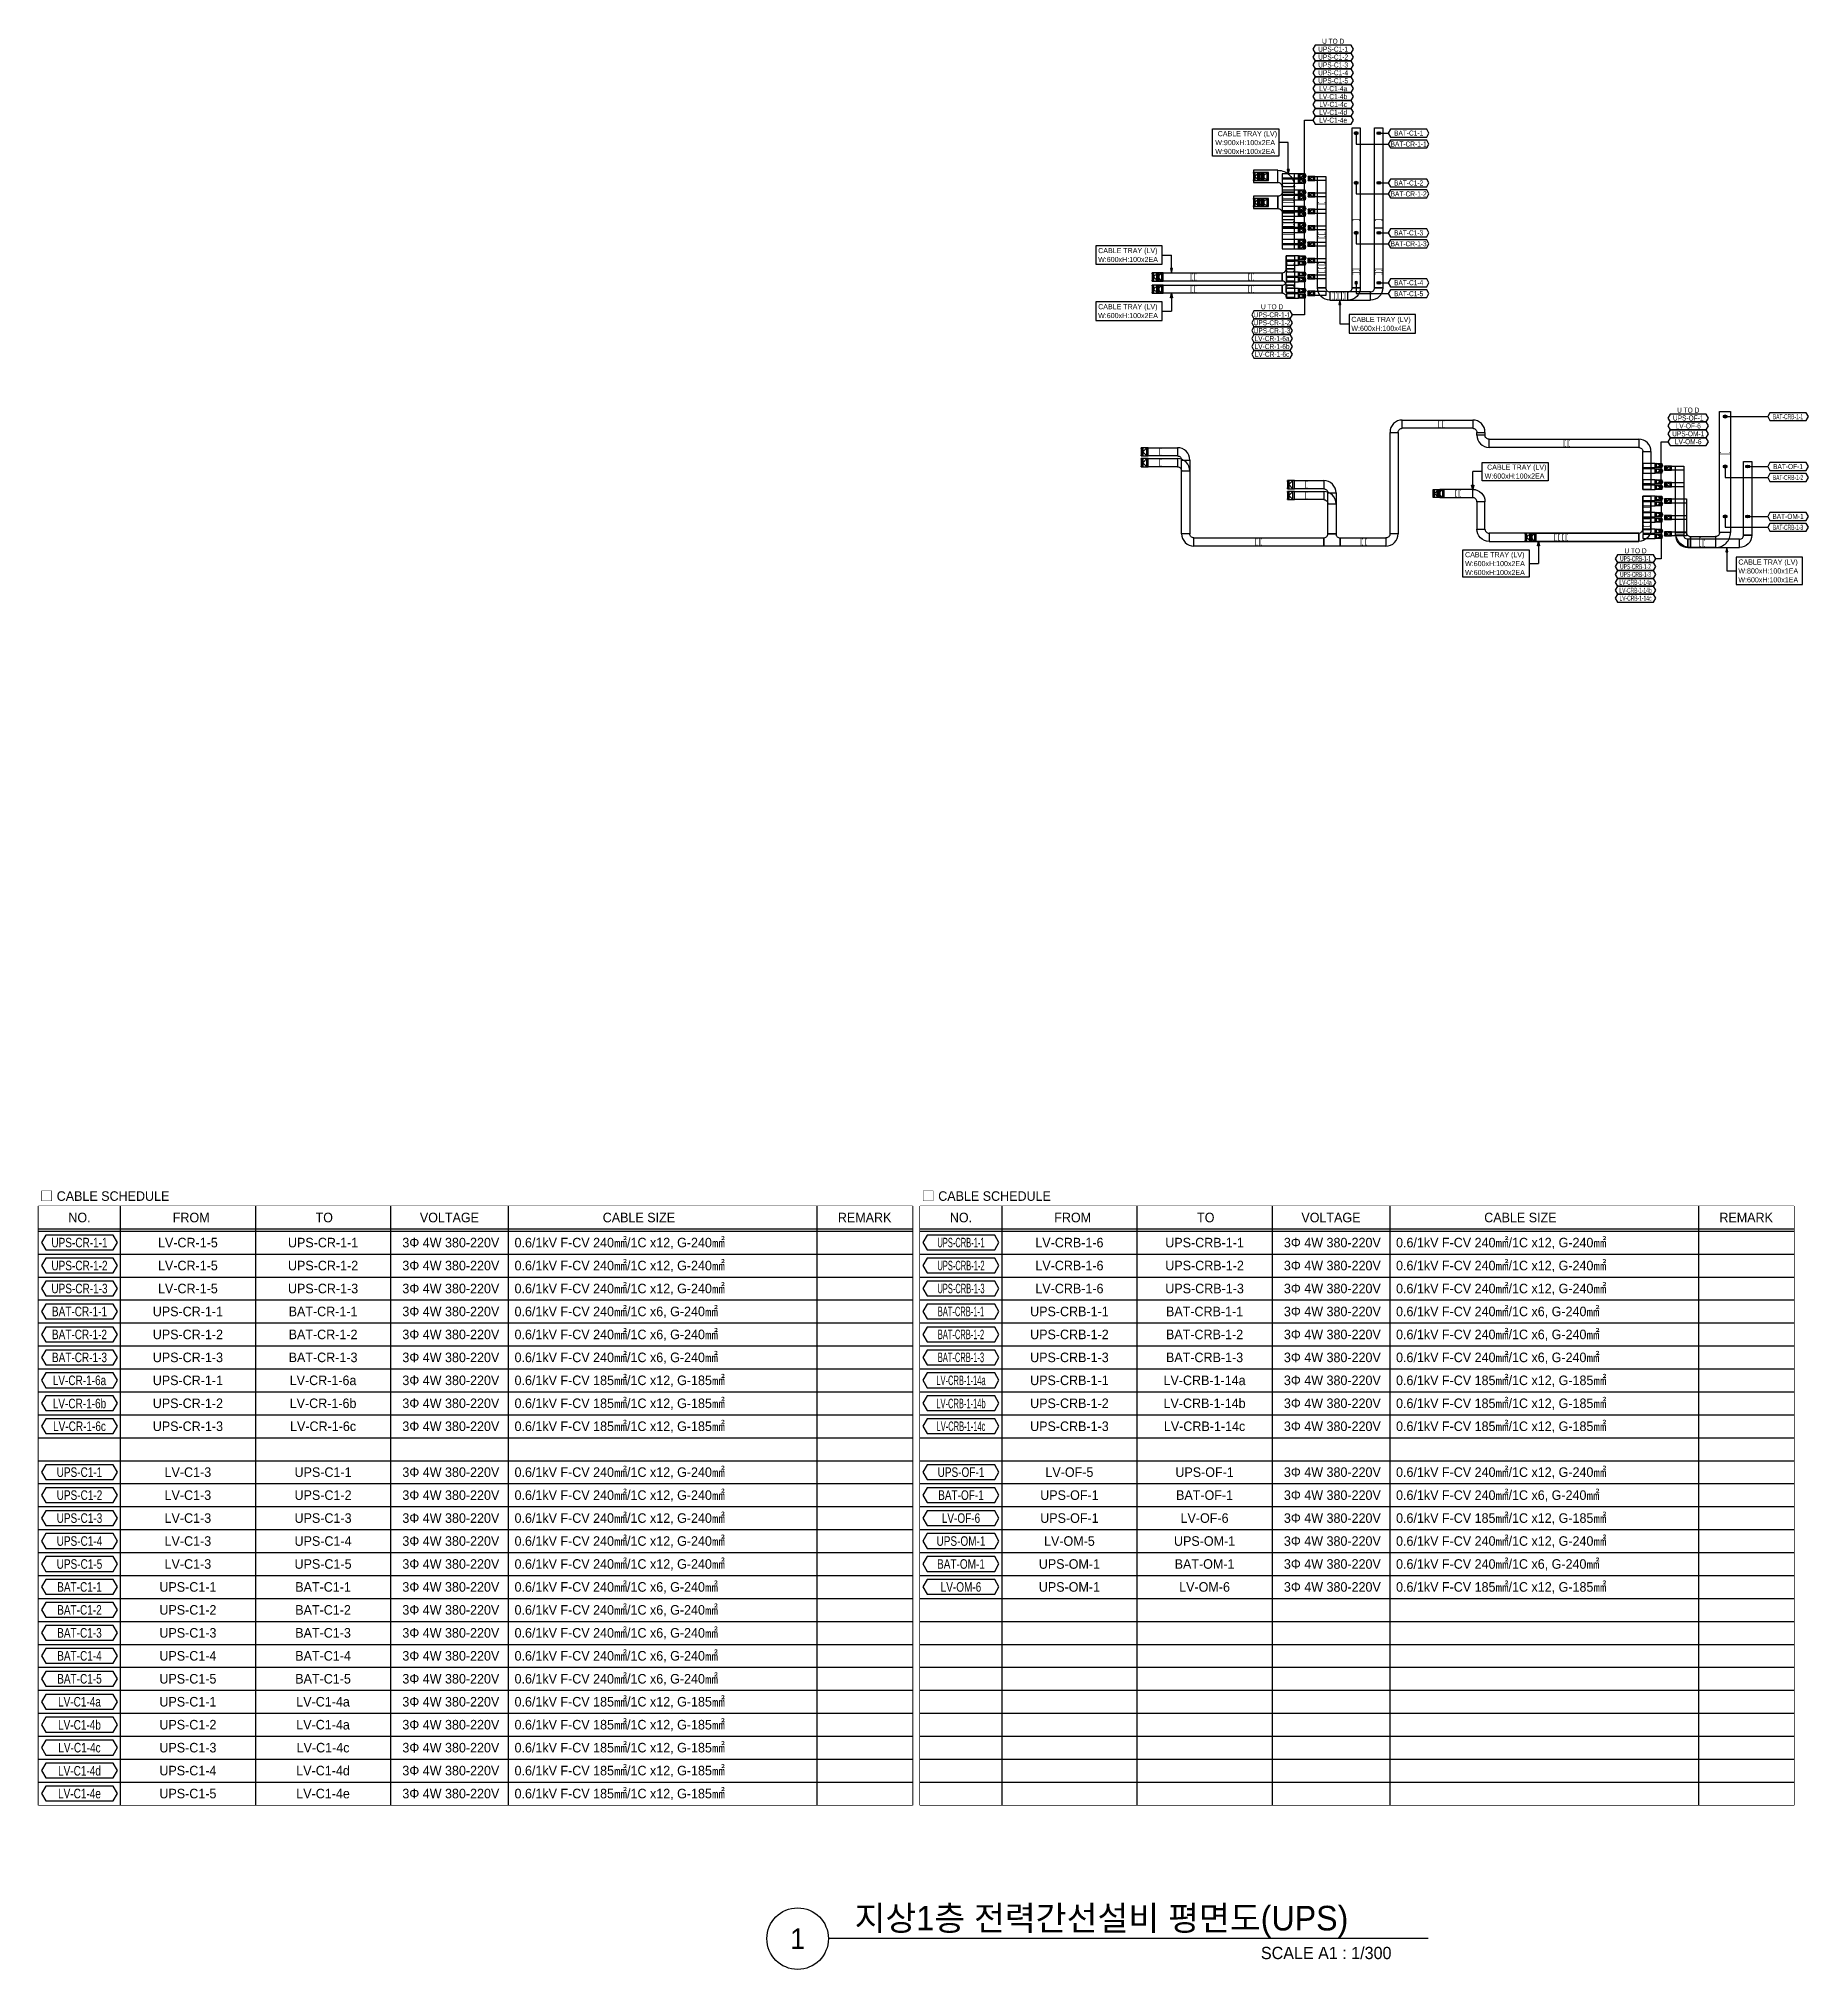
# Model space of a CAD drawing. Header units: millimetres. Extents: x 31670 to 374393, y -351975 to 839589.
# Drawn here: x 34553 to 164074, y -347550 to -206256 of the extents above; entities that cross this region are included whole.
import ezdxf
from ezdxf.enums import TextEntityAlignment as Align

# ---------------------------------------------------------------- set-up
doc = ezdxf.new("R2010")
doc.units = ezdxf.units.MM
doc.header["$LTSCALE"] = 150
doc.set_wipeout_variables(frame=1)
for name, color, linetype in [('-----26 Electrical Cable Tray_HV_N', 30, 'Continuous'), ('-----26 Electrical Cable Tray_HV_발전기 B', 103, 'Continuous'), ('-----26 Electrical Cable Tray_LV_UPS1', 6, 'Continuous'), ('-----26 Electrical Cable Tray_LV_UPS2', 2, 'Continuous'), ('-----26 Electrical Cable Tray_LV_UPSBAT', 11, 'Continuous'), ('-----29 Cable Schedule', 1, 'Continuous'), ('-----29 Indicator', 1, 'Continuous'), ('-----29 주기', 1, 'Continuous'), ('-----30 Text', 2, 'Continuous'), ('-----41 Drawing Title', 2, 'Continuous'), ('-----99 Cable Schedule', 2, 'Continuous')]:
    doc.layers.add(name, color=color, linetype=linetype)
doc.styles.add('ELEC', font='Dotum.ttf')

msp = doc.modelspace()

# ---------------------------------------------------------------- texts
at = {"layer": '-----26 Electrical Cable Tray_LV_UPS1', "style": 'ELEC'}
for s, p in [('W:900xH:100x2EA', (120667, -214514, 0)), ('CABLE TRAY (LV)', (112094, -221767, 0)), ('W:600xH:100x2EA', (112094, -222417, 0)), ('CABLE TRAY (LV)', (138947, -244023, 0)), ('W:600xH:100x2EA', (138947, -244673, 0))]:
    msp.add_text(s, height=375, dxfattribs=at).set_placement(p, align=Align.MIDDLE_LEFT)
at = {"layer": '-----26 Electrical Cable Tray_LV_UPS2', "style": 'ELEC'}
for s, p in [('CABLE TRAY (LV)', (120845, -213214, 0)), ('W:900xH:100x2EA', (120667, -213864, 0)), ('CABLE TRAY (LV)', (112094, -225873, 0)), ('W:600xH:100x2EA', (112094, -226523, 0)), ('W:600xH:100x2EA', (140383, -238267, 0)), ('CABLE TRAY (LV)', (140560, -237617, 0)), ('W:600xH:100x2EA', (138947, -245323, 0))]:
    msp.add_text(s, height=375, dxfattribs=at).set_placement(p, align=Align.MIDDLE_LEFT)
at = {"layer": '-----26 Electrical Cable Tray_LV_UPSBAT', "style": 'ELEC'}
for s, p in [('W:600xH:100x4EA', (130626, -227455, 0)), ('CABLE TRAY (LV)', (130626, -226805, 0)), ('CABLE TRAY (LV)', (158949, -244560)), ('W:800xH:100x1EA', (158949, -245210)), ('W:600xH:100x1EA', (158949, -245860))]:
    msp.add_text(s, height=375, dxfattribs=at).set_placement(p, align=Align.MIDDLE_LEFT)
at = {"layer": '-----30 Text', "linetype": 'Continuous', "style": 'ELEC'}
for s, width, p in [('U TO D', 0.8, (129293, -206449, 0)), ('UPS-C1-1', 0.8, (129293, -207026)), ('UPS-C1-2', 0.8, (129293, -207604)), ('UPS-C1-3', 0.8, (129293, -208181)), ('UPS-C1-4', 0.8, (129293, -208759)), ('UPS-C1-5', 0.8, (129293, -209336)), ('LV-C1-4a', 0.8, (129293, -209914)), ('LV-C1-4b', 0.8, (129293, -210491)), ('LV-C1-4d', 0.8, (129293, -211646)), ('LV-C1-4c', 0.8, (129293, -211069)), ('LV-C1-4e', 0.8, (129293, -212224)), ('BAT-C1-1', 0.8, (134819, -213170, 0)), ('BAT-CR-1-1', 0.8, (134819, -213970, 0)), ('BAT-CR-1-2', 0.8, (134819, -217620, 0)), ('BAT-C1-2', 0.8, (134819, -216820)), ('BAT-C1-3', 0.8, (134819, -220470)), ('BAT-CR-1-3', 0.8, (134819, -221270, 0)), ('BAT-C1-4', 0.8, (134819, -224120)), ('U TO D', 0.8, (124822, -225881, 0)), ('BAT-C1-5', 0.8, (134819, -224920, 0)), ('UPS-CR-1-1', 0.8, (124822, -226470, 0)), ('UPS-CR-1-2', 0.8, (124822, -227047, 0)), ('UPS-CR-1-3', 0.8, (124822, -227625, 0)), ('LV-CR-1-6a', 0.8, (124822, -228202, 0)), ('LV-CR-1-6b', 0.8, (124822, -228780, 0)), ('LV-CR-1-6c', 0.8, (124822, -229357, 0)), ('UPS-OF-1', 0.8, (155280, -234021)), ('LV-OF-6', 0.8, (155280, -234598)), ('BAT-CRB-1-1', 0.6, (162584, -233920, 0)), ('UPS-OM-1', 0.8, (155280, -235176)), ('LV-OM-6', 0.8, (155280, -235753)), ('BAT-CRB-1-2', 0.6, (162584, -238370)), ('BAT-OF-1', 0.8, (162584, -237570, 0)), ('BAT-OM-1', 0.8, (162584, -241220, 0)), ('BAT-CRB-1-3', 0.6, (162584, -242020)), ('UPS-CRB-1-1', 0.6, (151423, -244316)), ('UPS-CRB-1-2', 0.6, (151423, -244894)), ('UPS-CRB-1-3', 0.6, (151423, -245471)), ('LV-CRB-1-14a', 0.6, (151423, -246049)), ('LV-CRB-1-14b', 0.6, (151423, -246626)), ('LV-CRB-1-14c', 0.6, (151423, -247204))]:
    msp.add_text(s, height=375, dxfattribs=dict(at, width=width)).set_placement(p, align=Align.MIDDLE)
at = {"layer": '-----41 Drawing Title', "color": 2, "style": 'ELEC'}
msp.add_text('지상1층 전력간선설비 평면도(UPS)', height=1800, dxfattribs=at).set_placement((94270, -344700))
at = {"layer": '-----41 Drawing Title', "color": 7, "style": 'ELEC'}
msp.add_text('1', height=1500, dxfattribs=at).set_placement((90103, -345300), align=Align.MIDDLE)
at = {"layer": '-----41 Drawing Title', "style": 'ELEC'}
msp.add_text('SCALE A1 : 1/300', height=900, dxfattribs=at).set_placement((133562, -346800), align=Align.RIGHT)
at = {"layer": '-----99 Cable Schedule', "style": 'ELEC', "width": 0.8}
for p in [(155280, -233443, 0), (151423, -243739, 0)]:
    msp.add_text('U TO D', height=375, dxfattribs=at).set_placement(p, align=Align.MIDDLE)

# ---------------------------------------------------------------- blocks, each defined once
blk = doc.blocks.new('A$550585017316')
at = {"color": 0}
for p, q in [((400, 300), (0, 300)), ((0, 300), (0, 0)), ((0, 0), (400, 0)), ((500, 300), (400, 300)), ((400, 0), (500, 0)), ((500, 0), (500, 300))]:
    blk.add_line(p, q, dxfattribs=at)
at = {"color": 8}
for p, q in [((100, 0), (0, 300)), ((0, 0), (100, 300)), ((100, 150), (400, 300)), ((100, 300), (100, 0)), ((100, 150), (400, 0)), ((400, 0), (400, 300))]:
    blk.add_line(p, q, dxfattribs=at)
blk = doc.blocks.new('A$495596483691')
at = {"color": 0}
for p, q in [((100, 600), (0, 600)), ((0, 600), (0, 0)), ((0, 0), (100, 0)), ((500, 600), (100, 600)), ((100, 0), (500, 0)), ((500, 0), (500, 600))]:
    blk.add_line(p, q, dxfattribs=at)
at = {"color": 8}
for p, q in [((400, 300), (100, 600)), ((100, 600), (100, 0)), ((400, 300), (100, 0)), ((400, 0), (400, 600)), ((400, 600), (500, 0)), ((500, 600), (400, 0))]:
    blk.add_line(p, q, dxfattribs=at)
blk = doc.blocks.new('A$C9a0ab699')
h = blk.add_hatch(color=0)
edge = h.paths.add_edge_path()
edge.add_arc((64, 64), 64, -360, 0, ccw=False)
at = {"color": 0}
blk.add_circle((64, 64), 64, dxfattribs=at)

# ---------------------------------------------------------------- linework, layer by layer
at = {"layer": '-----26 Electrical Cable Tray_HV_N', "color": 1}
for p, q in [((116780, -222092, 0), (117465, -222092, 0)), ((116780, -226198, 0), (117465, -226198, 0)), ((140189, -237942, 0), (139504, -237942, 0)), ((143633, -244673, 0), (144318, -244673, 0))]:
    msp.add_line(p, q, dxfattribs=at)
at = {"layer": '-----26 Electrical Cable Tray_HV_N', "color": 1, "elevation": 0}
for points in [[(125319, -212864), (125319, -214864), (120473, -214864), (120473, -212864)], [(111934, -221417), (111934, -222767), (116780, -222767), (116780, -221417)], [(111934, -225523), (111934, -226873), (116780, -226873), (116780, -225523)], [(130466, -226455), (130466, -227805), (135312, -227805), (135312, -226455)], [(145035, -237267), (145035, -238617), (140189, -238617), (140189, -237267)], [(138787, -245673), (138787, -243673), (143633, -243673), (143633, -245673)], [(158789, -244210), (158789, -246210), (163635, -246210), (163635, -244210)]]:
    msp.add_lwpolyline(points, close=True, dxfattribs=at)
for points in [[(126007, -216145), (126087, -215825), (125927, -215825), (126007, -216145), (126007, -213864), (125319, -213864)], [(117465, -223395), (117545, -223075), (117385, -223075), (117465, -223395), (117465, -222092)], [(117465, -224895), (117545, -225215), (117385, -225215), (117465, -224895), (117465, -226198)], [(129781, -225395), (129701, -225715), (129861, -225715), (129781, -225395), (129781, -227130), (130466, -227130)], [(139504, -239245), (139424, -238925), (139584, -238925), (139504, -239245), (139504, -237942)], [(144318, -243045), (144398, -243365), (144238, -243365), (144318, -243045), (144318, -244673)], [(158104, -243495), (158024, -243815), (158184, -243815), (158104, -243495), (158104, -245210), (158789, -245210)]]:
    msp.add_lwpolyline(points, dxfattribs=at)
at = {"layer": '-----26 Electrical Cable Tray_LV_UPS1', "elevation": 0}
for points in [[(125557, -217495), (126457, -217495), (126457, -216145), (125557, -216145)], [(125557, -216845), (126753, -216845), (126753, -216545), (125557, -216545)], [(123454, -217795), (123454, -218695), (125257, -218695), (125257, -217795)], [(123454, -217795), (123454, -218695), (125257, -218695), (125257, -217795)], [(125557, -218045), (126753, -218045), (126753, -217745), (125557, -217745)], [(125557, -219245), (126753, -219245), (126753, -218945), (125557, -218945)], [(125557, -221645), (126457, -221645), (126457, -218995), (125557, -218995)], [(125557, -221645), (126457, -221645), (126457, -218995), (125557, -218995)], [(125557, -220445), (126753, -220445), (126753, -220145), (125557, -220145)], [(125554, -221645), (126749, -221645), (126749, -221345), (125554, -221345)], [(126749, -222145), (125857, -222145), (125857, -222445), (126749, -222445)], [(126457, -222145), (126457, -223095), (125857, -223095), (125857, -222145)], [(116554, -223395), (125557, -223395), (125557, -223995), (116554, -223995)], [(116854, -223395), (125557, -223395), (125557, -223995), (116854, -223995)], [(126749, -223345), (125857, -223345), (125857, -223645), (126749, -223645)], [(126457, -224295), (126457, -224845), (125857, -224845), (125857, -224295)], [(126749, -224545), (125857, -224545), (125857, -224845), (126749, -224845)], [(134354, -234170), (139504, -234170), (139504, -234770), (134354, -234770)], [(134054, -235070), (134054, -242495), (133454, -242495), (133454, -235070)], [(139804, -235270), (139804, -235070), (140404, -235070), (140404, -235270)], [(140704, -235570), (151653, -235570), (151653, -236170), (140704, -236170)], [(115754, -236995), (117904, -236995), (117904, -237595), (115754, -237595)], [(152553, -236470), (152553, -238845), (151953, -238845), (151953, -236470)], [(152853, -237345), (151953, -237345), (151953, -237645), (152853, -237645)], [(118804, -237895), (118804, -242495), (118204, -242495), (118204, -237895)], [(126454, -238595), (128603, -238595), (128603, -239195), (126454, -239195)], [(152853, -238545), (151953, -238545), (151953, -238845), (152853, -238845)], [(129503, -239495), (129503, -242495), (128903, -242495), (128903, -239495)], [(152853, -239745), (151953, -239745), (151953, -240045), (152853, -240045)], [(152553, -239745), (152553, -242145), (151953, -242145), (151953, -239745)], [(152853, -240945), (151953, -240945), (151953, -241245), (152853, -241245)], [(152553, -240945), (152553, -242145), (151953, -242145), (151953, -240945)], [(119104, -242795), (128603, -242795), (128603, -243395), (119104, -243395)], [(129803, -242795), (133154, -242795), (133154, -243395), (129803, -243395)], [(143854, -242445), (151653, -242445), (151653, -243045), (143854, -243045)], [(144154, -242445), (151653, -242445), (151653, -243045), (144154, -243045)], [(152853, -242145), (151953, -242145), (151953, -242445), (152853, -242445)]]:
    msp.add_lwpolyline(points, close=True, dxfattribs=at)
for points in [[(125557, -218995), (126457, -218995), (126457, -218995), (126457, -217495), (125557, -217495, -0.4142136), (125257, -217795), (125257, -218695), (125257, -218695, -0.4142136)], [(125557, -218995), (126457, -218995), (126457, -218995), (126457, -217495), (125557, -217495, -0.4142136), (125257, -217795), (125257, -218695), (125257, -218695, -0.4142136)], [(125857, -223095), (126457, -223095), (126457, -223095), (126457, -224295), (125857, -224295, 0.4142136), (125557, -223995), (125557, -223395), (125557, -223395, 0.4142136)], [(125857, -223095), (126457, -223095), (126457, -223095), (126457, -224295), (125857, -224295, 0.4142136), (125557, -223995), (125557, -223395), (125557, -223395, 0.4142136)], [(134054, -235070), (134054, -235070, -0.4142136), (134354, -234770), (134354, -234770), (134354, -234170, 0.4142136), (133454, -235070)], [(139504, -234770), (139504, -234770, -0.4142136), (139804, -235070), (139804, -235070), (140404, -235070, 0.4142136), (139504, -234170)], [(140704, -235570), (140704, -235570, -0.4142136), (140404, -235270), (140404, -235270), (139804, -235270, 0.4142136), (140704, -236170)], [(151653, -236170), (151653, -236170, -0.4142136), (151953, -236470), (151953, -236470), (152553, -236470, 0.4142136), (151653, -235570)], [(117904, -237595), (117904, -237595, -0.4142136), (118204, -237895), (118204, -237895), (118804, -237895, 0.4142136), (117904, -236995)], [(128603, -239195), (128603, -239195, -0.4142136), (128903, -239495), (128903, -239495), (129503, -239495, 0.4142136), (128603, -238595)], [(119104, -242795), (119104, -242795, -0.4142136), (118804, -242495), (118804, -242495), (118204, -242495, 0.4142136), (119104, -243395)], [(129803, -242795), (129803, -243395), (129803, -243395), (128603, -243395), (128603, -242795, 0.4142136), (128903, -242495), (129503, -242495), (129503, -242495, 0.4142136)], [(133454, -242495), (133454, -242495, -0.4142136), (133154, -242795), (133154, -242795), (133154, -243395, 0.4142136), (134054, -242495)], [(151653, -242445), (151653, -242445, 0.4142136), (151953, -242145), (151953, -242145), (152553, -242145, -0.4142136), (151653, -243045)], [(151653, -242445), (151653, -242445, 0.4142136), (151953, -242145), (151953, -242145), (152553, -242145, -0.4142136), (151653, -243045)]]:
    msp.add_lwpolyline(points, format="xyb", close=True, dxfattribs=at)
at = {"layer": '-----26 Electrical Cable Tray_LV_UPS1', "ltscale": 7.5, "const_width": 50, "elevation": 0}
for points in [[(126357, -217022), (126457, -217022), (126457, -217122), (125557, -217122), (125557, -217022), (125657, -217022)], [(126357, -219622), (126457, -219622), (126457, -219722), (125557, -219722), (125557, -219622), (125657, -219622)], [(126357, -219882), (126457, -219882), (126457, -219982), (125557, -219982), (125557, -219882), (125657, -219882)], [(126357, -222747), (126457, -222747), (126457, -222847), (125857, -222847), (125857, -222747), (125957, -222747)], [(118999, -223895), (118999, -223995), (118899, -223995), (118899, -223395), (118999, -223395), (118999, -223495)], [(119259, -223895), (119259, -223995), (119159, -223995), (119159, -223395), (119259, -223395), (119259, -223495)], [(123181, -223895), (123181, -223995), (123081, -223995), (123081, -223395), (123181, -223395), (123181, -223495)], [(123441, -223895), (123441, -223995), (123341, -223995), (123341, -223395), (123441, -223395), (123441, -223495)], [(126357, -224383), (126457, -224383), (126457, -224483), (125857, -224483), (125857, -224383), (125957, -224383)], [(137106, -234670), (137106, -234770), (137006, -234770), (137006, -234170), (137106, -234170), (137106, -234270)], [(146278, -236070), (146278, -236170), (146178, -236170), (146178, -235570), (146278, -235570), (146278, -235670)], [(116686, -237495), (116686, -237595), (116586, -237595), (116586, -236995), (116686, -236995), (116686, -237095)], [(127386, -239095), (127386, -239195), (127286, -239195), (127286, -238595), (127386, -238595), (127386, -238695)], [(152453, -240780), (152553, -240780), (152553, -240880), (151953, -240880), (151953, -240780), (152053, -240780)], [(123728, -243295), (123728, -243395), (123628, -243395), (123628, -242795), (123728, -242795), (123728, -242895)], [(131441, -243295), (131441, -243395), (131341, -243395), (131341, -242795), (131441, -242795), (131441, -242895)], [(145614, -242945), (145614, -243045), (145514, -243045), (145514, -242445), (145614, -242445), (145614, -242545)], [(145874, -242945), (145874, -243045), (145774, -243045), (145774, -242445), (145874, -242445), (145874, -242545)], [(152453, -241863), (152553, -241863), (152553, -241963), (151953, -241963), (151953, -241863), (152053, -241863)], [(152453, -242123), (152553, -242123), (152553, -242223), (151953, -242223), (151953, -242123), (152053, -242123)]]:
    msp.add_lwpolyline(points, dxfattribs=at)
at = {"layer": '-----26 Electrical Cable Tray_LV_UPS2', "elevation": 0}
for points in [[(123454, -215895), (123454, -216795), (125257, -216795), (125257, -215895)], [(123454, -215895), (123454, -216795), (125257, -216795), (125257, -215895)], [(125557, -216445), (126753, -216445), (126753, -216145), (125557, -216145)], [(125557, -221645), (126457, -221645), (126457, -217095), (125557, -217095)], [(125557, -219495), (126457, -219495), (126457, -217095), (125557, -217095)], [(125557, -217645), (126753, -217645), (126753, -217345), (125557, -217345)], [(125557, -218845), (126753, -218845), (126753, -218545), (125557, -218545)], [(125557, -220045), (126753, -220045), (126753, -219745), (125557, -219745)], [(125554, -221245), (126749, -221245), (126749, -220945), (125554, -220945)], [(126749, -222545), (125870, -222545), (125870, -222845), (126749, -222845)], [(126470, -222545), (126470, -223995), (125870, -223995), (125870, -222545)], [(116554, -224295), (125570, -224295), (125570, -224895), (116554, -224895)], [(116854, -224295), (125570, -224295), (125570, -224895), (116854, -224895)], [(126749, -223745), (125870, -223745), (125870, -224045), (126749, -224045)], [(126749, -224945), (125870, -224945), (125870, -225245), (126749, -225245)], [(126470, -225195), (126470, -225245), (125870, -225245), (125870, -225195)], [(134354, -234170), (139504, -234170), (139504, -234770), (134354, -234770)], [(134054, -235070), (134054, -242495), (133454, -242495), (133454, -235070)], [(139804, -235270), (139804, -235070), (140404, -235070), (140404, -235270)], [(140704, -235570), (151653, -235570), (151653, -236170), (140704, -236170)], [(115754, -236195), (117904, -236195), (117904, -236795), (115754, -236795)], [(118804, -237095), (118804, -242495), (118204, -242495), (118204, -237095)], [(152553, -236470), (152553, -239245), (151953, -239245), (151953, -236470)], [(152853, -237745), (151953, -237745), (151953, -238045), (152853, -238045)], [(126454, -239395), (128603, -239395), (128603, -239995), (126454, -239995)], [(137104, -239845), (139504, -239845), (139504, -239245), (137104, -239245)], [(137404, -239845), (139504, -239845), (139504, -239245), (137404, -239245)], [(139804, -240145), (139804, -242145), (140404, -242145), (140404, -240145)], [(139804, -240145), (139804, -242145), (140404, -242145), (140404, -240145)], [(152853, -238945), (151953, -238945), (151953, -239245), (152853, -239245)], [(152853, -240145), (151953, -240145), (151953, -240445), (152853, -240445)], [(151953, -240145), (151953, -242145), (152553, -242145), (152553, -240145)], [(129503, -240295), (129503, -242495), (128903, -242495), (128903, -240295)], [(152853, -241345), (151953, -241345), (151953, -241645), (152853, -241645)], [(151953, -241345), (151953, -242145), (152553, -242145), (152553, -241345)], [(119104, -242795), (128603, -242795), (128603, -243395), (119104, -243395)], [(129803, -242795), (133154, -242795), (133154, -243395), (129803, -243395)], [(140704, -243045), (151653, -243045), (151653, -242445), (140704, -242445)], [(140704, -243045), (151653, -243045), (151653, -242445), (140704, -242445)], [(152853, -242545), (151953, -242545), (151953, -242845), (152853, -242845)]]:
    msp.add_lwpolyline(points, close=True, dxfattribs=at)
for points in [[(125557, -217095), (125557, -217095, 0.4142136), (125257, -216795), (125257, -216795), (125257, -215895, -0.4142136), (126457, -217095)], [(125557, -217095), (125557, -217095, 0.4142136), (125257, -216795), (125257, -216795), (125257, -215895, -0.4142136), (126457, -217095)], [(125870, -223995), (126470, -223995), (126470, -223995), (126470, -225195), (125870, -225195, 0.4142136), (125570, -224895), (125570, -224295), (125570, -224295, 0.4142136)], [(134054, -235070), (134054, -235070, -0.4142136), (134354, -234770), (134354, -234770), (134354, -234170, 0.4142136), (133454, -235070)], [(139504, -234770), (139504, -234770, -0.4142136), (139804, -235070), (139804, -235070), (140404, -235070, 0.4142136), (139504, -234170)], [(140704, -235570), (140704, -235570, -0.4142136), (140404, -235270), (140404, -235270), (139804, -235270, 0.4142136), (140704, -236170)], [(151653, -236170), (151653, -236170, -0.4142136), (151953, -236470), (151953, -236470), (152553, -236470, 0.4142136), (151653, -235570)], [(117904, -236795), (117904, -236795, -0.4142136), (118204, -237095), (118204, -237095), (118804, -237095, 0.4142136), (117904, -236195)], [(128603, -239995), (128603, -239995, -0.4142136), (128903, -240295), (128903, -240295), (129503, -240295, 0.4142136), (128603, -239395)], [(139804, -240145), (139804, -240145, 0.4142136), (139504, -239845), (139504, -239845), (139504, -239245, -0.4142136), (140404, -240145)], [(139804, -240145), (139804, -240145, 0.4142136), (139504, -239845), (139504, -239845), (139504, -239245, -0.4142136), (140404, -240145)], [(119104, -242795), (119104, -242795, -0.4142136), (118804, -242495), (118804, -242495), (118204, -242495, 0.4142136), (119104, -243395)], [(129803, -242795), (129803, -243395), (129803, -243395), (128603, -243395), (128603, -242795, 0.4142136), (128903, -242495), (129503, -242495), (129503, -242495, 0.4142136)], [(133454, -242495), (133454, -242495, -0.4142136), (133154, -242795), (133154, -242795), (133154, -243395, 0.4142136), (134054, -242495)], [(140404, -242145), (140404, -242145, 0.4142136), (140704, -242445), (140704, -242445), (140704, -243045, -0.4142136), (139804, -242145)], [(140404, -242145), (140404, -242145, 0.4142136), (140704, -242445), (140704, -242445), (140704, -243045, -0.4142136), (139804, -242145)], [(151653, -242445), (151653, -242445, 0.4142136), (151953, -242145), (151953, -242145), (152553, -242145, -0.4142136), (151653, -243045)], [(151653, -242445), (151653, -242445, 0.4142136), (151953, -242145), (151953, -242145), (152553, -242145, -0.4142136), (151653, -243045)]]:
    msp.add_lwpolyline(points, format="xyb", close=True, dxfattribs=at)
at = {"layer": '-----26 Electrical Cable Tray_LV_UPS2', "ltscale": 7.5, "const_width": 50, "elevation": 0}
for points in [[(126357, -217880), (126457, -217880), (126457, -217980), (125557, -217980), (125557, -217880), (125657, -217880)], [(126357, -218140), (126457, -218140), (126457, -218240), (125557, -218240), (125557, -218140), (125657, -218140)], [(126357, -220486), (126457, -220486), (126457, -220586), (125557, -220586), (125557, -220486), (125657, -220486)], [(126357, -223261), (126457, -223261), (126457, -223361), (125857, -223361), (125857, -223261), (125957, -223261)], [(118999, -224795), (118999, -224895), (118899, -224895), (118899, -224295), (118999, -224295), (118999, -224395)], [(119259, -224795), (119259, -224895), (119159, -224895), (119159, -224295), (119259, -224295), (119259, -224395)], [(123181, -224795), (123181, -224895), (123081, -224895), (123081, -224295), (123181, -224295), (123181, -224395)], [(123441, -224795), (123441, -224895), (123341, -224895), (123341, -224295), (123441, -224295), (123441, -224395)], [(137406, -234270), (137406, -234170), (137306, -234170), (137306, -234770), (137406, -234770), (137406, -234670)], [(146578, -235670), (146578, -235570), (146478, -235570), (146478, -236170), (146578, -236170), (146578, -236070)], [(116686, -236695), (116686, -236795), (116586, -236795), (116586, -236195), (116686, -236195), (116686, -236295)], [(127386, -239895), (127386, -239995), (127286, -239995), (127286, -239395), (127386, -239395), (127386, -239495)], [(138336, -239345), (138336, -239245), (138236, -239245), (138236, -239845), (138336, -239845), (138336, -239745)], [(138596, -239345), (138596, -239245), (138496, -239245), (138496, -239845), (138596, -239845), (138596, -239745)], [(152053, -240471), (151953, -240471), (151953, -240571), (152553, -240571), (152553, -240471), (152453, -240471)], [(152053, -241303), (151953, -241303), (151953, -241403), (152553, -241403), (152553, -241303), (152453, -241303)], [(152053, -241563), (151953, -241563), (151953, -241663), (152553, -241663), (152553, -241563), (152453, -241563)], [(124028, -242895), (124028, -242795), (123928, -242795), (123928, -243395), (124028, -243395), (124028, -243295)], [(131741, -242895), (131741, -242795), (131641, -242795), (131641, -243395), (131741, -243395), (131741, -243295)], [(146174, -242545), (146174, -242445), (146074, -242445), (146074, -243045), (146174, -243045), (146174, -242945)], [(146433, -242545), (146433, -242445), (146333, -242445), (146333, -243045), (146433, -243045), (146433, -242945)]]:
    msp.add_lwpolyline(points, dxfattribs=at)
at = {"layer": '-----26 Electrical Cable Tray_LV_UPSBAT'}
for p, q in [((130829, -213220, 0), (131129, -213120, 0)), ((130829, -213120, 0), (131129, -213220, 0)), ((132479, -213220, 0), (132779, -213120, 0)), ((132479, -213120, 0), (132779, -213220, 0)), ((130829, -216870), (131129, -216770)), ((130829, -216770), (131129, -216870)), ((132479, -216870), (132779, -216770)), ((132479, -216770), (132779, -216870)), ((130829, -220520), (131129, -220420)), ((130829, -220420), (131129, -220520)), ((132479, -220520), (132779, -220420)), ((132479, -220420), (132779, -220520)), ((132479, -224170), (132779, -224070)), ((132479, -224070), (132779, -224170)), ((158129, -233870), (157829, -233970)), ((158129, -233970), (157829, -233870)), ((158129, -237520), (157829, -237620)), ((158129, -237620), (157829, -237520)), ((159479, -237620, 0), (159779, -237520, 0)), ((159479, -237520, 0), (159779, -237620, 0)), ((158129, -241170), (157829, -241270)), ((158129, -241270), (157829, -241170)), ((159479, -241270, 0), (159779, -241170, 0)), ((159479, -241170, 0), (159779, -241270, 0))]:
    msp.add_line(p, q, dxfattribs=at)
at = {"layer": '-----26 Electrical Cable Tray_LV_UPSBAT', "elevation": 0}
for points in [[(130679, -224495), (130679, -212795), (131279, -212795), (131279, -224495)], [(130829, -213120), (130829, -213220), (131129, -213220), (131129, -213120)], [(132329, -224495), (132329, -212795), (132929, -212795), (132929, -224495)], [(132479, -213120), (132479, -213220), (132779, -213220), (132779, -213120)], [(127955, -216345), (128753, -216345), (128753, -216645), (127955, -216645)], [(127955, -217545), (128753, -217545), (128753, -217845), (127955, -217845)], [(128153, -224495), (128153, -216345), (128753, -216345), (128753, -224495)], [(128153, -224495), (128153, -216345), (128753, -216345), (128753, -224495)], [(130829, -216770), (130829, -216870), (131129, -216870), (131129, -216770)], [(132479, -216770), (132479, -216870), (132779, -216870), (132779, -216770)], [(127955, -218745), (128753, -218745), (128753, -219045), (127955, -219045)], [(127955, -219945), (128753, -219945), (128753, -220245), (127955, -220245)], [(132329, -224495), (132329, -220095), (132929, -220095), (132929, -224495)], [(127951, -221145), (128754, -221145), (128754, -221445), (127951, -221445)], [(130829, -220420), (130829, -220520), (131129, -220520), (131129, -220420)], [(132479, -220420), (132479, -220520), (132779, -220520), (132779, -220420)], [(127951, -222345), (128754, -222345), (128754, -222645), (127951, -222645)], [(127951, -223545), (128754, -223545), (128754, -223845), (127951, -223845)], [(132479, -224070), (132479, -224170), (132779, -224170), (132779, -224070)], [(127951, -224745), (128754, -224745), (128754, -225045), (127951, -225045)], [(129053, -225395), (132029, -225395), (132029, -224795), (129053, -224795)], [(129053, -225395), (132029, -225395), (132029, -224795), (129053, -224795)], [(129053, -225395), (130379, -225395), (130379, -224795), (129053, -224795)], [(129053, -225395), (130379, -225395), (130379, -224795), (129053, -224795)], [(158379, -233545), (158379, -242395), (157579, -242395), (157579, -233545)], [(158129, -233970), (158129, -233870), (157829, -233870), (157829, -233970)], [(159329, -242595), (159329, -237195), (159929, -237195), (159929, -242595)], [(154055, -237545), (154954, -237545), (154954, -237845), (154055, -237845)], [(154055, -238745), (154954, -238745), (154954, -239045), (154055, -239045)], [(154354, -242595), (154354, -237545), (154954, -237545), (154954, -242595)], [(158129, -237620), (158129, -237520), (157829, -237520), (157829, -237620)], [(159479, -237520), (159479, -237620), (159779, -237620), (159779, -237520)], [(154055, -239945), (155154, -239945), (155154, -240245), (154055, -240245)], [(155154, -239945), (155154, -242395), (154354, -242395), (154354, -239945)], [(154055, -241145), (155154, -241145), (155154, -241445), (154055, -241445)], [(158129, -241270), (158129, -241170), (157829, -241170), (157829, -241270)], [(159479, -241170), (159479, -241270), (159779, -241270), (159779, -241170)], [(154055, -242345), (155154, -242345), (155154, -242645), (154055, -242645)], [(159029, -242895), (155254, -242895), (155254, -243495), (159029, -243495)], [(157279, -243495), (155454, -243495), (155454, -242695), (157279, -242695)]]:
    msp.add_lwpolyline(points, close=True, dxfattribs=at)
at = {"layer": '-----26 Electrical Cable Tray_LV_UPSBAT', "ltscale": 7.5, "const_width": 50, "elevation": 0}
for points in [[(128653, -218266), (128753, -218266), (128753, -218366), (128153, -218366), (128153, -218266), (128253, -218266)], [(130779, -219590), (130679, -219590), (130679, -219490), (131279, -219490), (131279, -219590), (131179, -219590)], [(132429, -219590), (132329, -219590), (132329, -219490), (132929, -219490), (132929, -219590), (132829, -219590)], [(128653, -220486), (128753, -220486), (128753, -220586), (128153, -220586), (128153, -220486), (128253, -220486)], [(128653, -220746), (128753, -220746), (128753, -220846), (128153, -220846), (128153, -220746), (128253, -220746)], [(128654, -222733), (128754, -222733), (128754, -222833), (128154, -222833), (128154, -222733), (128254, -222733)], [(128654, -222993), (128754, -222993), (128754, -223093), (128154, -223093), (128154, -222993), (128254, -222993)], [(128654, -223252), (128754, -223252), (128754, -223352), (128154, -223352), (128154, -223252), (128254, -223252)], [(130779, -223219), (130679, -223219), (130679, -223119), (131279, -223119), (131279, -223219), (131179, -223219)], [(132429, -223219), (132329, -223219), (132329, -223119), (132929, -223119), (132929, -223219), (132829, -223219)], [(130779, -223478), (130679, -223478), (130679, -223378), (131279, -223378), (131279, -223478), (131179, -223478)], [(132429, -223478), (132329, -223478), (132329, -223378), (132929, -223378), (132929, -223478), (132829, -223478)], [(129285, -224895), (129285, -224795), (129385, -224795), (129385, -225395), (129285, -225395), (129285, -225295)], [(129545, -224895), (129545, -224795), (129645, -224795), (129645, -225395), (129545, -225395), (129545, -225295)], [(129804, -224895), (129804, -224795), (129904, -224795), (129904, -225395), (129804, -225395), (129804, -225295)], [(130064, -224895), (130064, -224795), (130164, -224795), (130164, -225395), (130064, -225395), (130064, -225295)], [(158279, -236550), (158379, -236550), (158379, -236650), (157579, -236650), (157579, -236550), (157679, -236550)], [(156194, -243395), (156194, -243495), (156094, -243495), (156094, -242695), (156194, -242695), (156194, -242795)], [(156454, -243395), (156454, -243495), (156354, -243495), (156354, -242895), (156454, -242895), (156454, -242995)]]:
    msp.add_lwpolyline(points, dxfattribs=at)
at = {"layer": '-----26 Electrical Cable Tray_LV_UPSBAT', "elevation": 0}
for points in [[(128753, -224495), (128753, -224495, 0.4142136), (129053, -224795), (129053, -224795), (129053, -225395, -0.4142136), (128153, -224495)], [(128753, -224495), (128753, -224495, 0.4142136), (129053, -224795), (129053, -224795), (129053, -225395, -0.4142136), (128153, -224495)], [(128753, -224495), (128753, -224495, 0.4142136), (129053, -224795), (129053, -224795), (129053, -225395, -0.4142136), (128153, -224495)], [(128753, -224495), (128753, -224495, 0.4142136), (129053, -224795), (129053, -224795), (129053, -225395, -0.4142136), (128153, -224495)], [(130379, -224795), (130379, -224795, 0.4142136), (130679, -224495), (130679, -224495), (131279, -224495, -0.4142136), (130379, -225395)], [(130379, -224795), (130379, -224795, 0.4142136), (130679, -224495), (130679, -224495), (131279, -224495, -0.4142136), (130379, -225395)], [(132029, -224795), (132029, -224795, 0.4142136), (132329, -224495), (132329, -224495), (132929, -224495, -0.4142136), (132029, -225395)], [(132029, -224795), (132029, -224795, 0.4142136), (132329, -224495), (132329, -224495), (132929, -224495, -0.4142136), (132029, -225395)], [(154354, -242395), (155154, -242395, 0.4142136), (155454, -242695), (155454, -243495, -0.4142136)], [(155254, -242895), (155254, -242895, -0.4142136), (154954, -242595), (154954, -242595), (154354, -242595, 0.4142136), (155254, -243495)], [(158379, -242395), (157579, -242395, -0.4142136), (157279, -242695), (157279, -243495, 0.4142136)], [(159029, -242895), (159029, -242895, 0.4142136), (159329, -242595), (159329, -242595), (159929, -242595, -0.4142136), (159029, -243495)]]:
    msp.add_lwpolyline(points, format="xyb", close=True, dxfattribs=at)
at = {"layer": '-----29 Cable Schedule', "color": 3}
msp.add_lwpolyline([(34553, -291687), (98506, -291687), (98506, -335523), (34553, -335523)], close=True, dxfattribs=at)
at = {"layer": '-----29 주기', "elevation": 0}
for points in [[(127970, -206738), (127804, -207026), (127970, -207315), (130616, -207315), (130783, -207026), (130616, -206738)], [(127970, -207315), (127804, -207604), (127970, -207893), (130616, -207893), (130783, -207604), (130616, -207315)], [(127970, -207893), (127804, -208181), (127970, -208470), (130616, -208470), (130783, -208181), (130616, -207893)], [(127970, -208470), (127804, -208759), (127970, -209048), (130616, -209048), (130783, -208759), (130616, -208470)], [(127970, -209048), (127804, -209336), (127970, -209625), (130616, -209625), (130783, -209336), (130616, -209048)], [(127970, -209625), (127804, -209914), (127970, -210203), (130616, -210203), (130783, -209914), (130616, -209625)], [(127970, -210203), (127804, -210491), (127970, -210780), (130616, -210780), (130783, -210491), (130616, -210203)], [(127970, -210780), (127804, -211069), (127970, -211358), (130616, -211358), (130783, -211069), (130616, -210780)], [(127970, -211358), (127804, -211646), (127970, -211935), (130616, -211935), (130783, -211646), (130616, -211358)], [(127970, -211935), (127804, -212224), (127970, -212513), (130616, -212513), (130783, -212224), (130616, -211935)], [(133496, -212881), (133329, -213170), (133496, -213459), (136141, -213459), (136308, -213170), (136141, -212881)], [(133496, -213682), (133329, -213970), (133496, -214259), (136141, -214259), (136308, -213970), (136141, -213682)], [(133496, -216531), (133329, -216820), (133496, -217109), (136141, -217109), (136308, -216820), (136141, -216531)], [(133496, -217332), (133329, -217620), (133496, -217909), (136141, -217909), (136308, -217620), (136141, -217332)], [(133496, -220181), (133329, -220470), (133496, -220759), (136141, -220759), (136308, -220470), (136141, -220181)], [(133496, -220982), (133329, -221270), (133496, -221559), (136141, -221559), (136308, -221270), (136141, -220982)], [(133496, -223831), (133329, -224120), (133496, -224409), (136141, -224409), (136308, -224120), (136141, -223831)], [(133496, -224632), (133329, -224920), (133496, -225209), (136141, -225209), (136308, -224920), (136141, -224632)], [(123499, -226181), (123332, -226470), (123499, -226758), (126145, -226758), (126312, -226470), (126145, -226181)], [(123499, -226758), (123332, -227047), (123499, -227336), (126145, -227336), (126312, -227047), (126145, -226758)], [(123499, -227336), (123332, -227625), (123499, -227913), (126145, -227913), (126312, -227625), (126145, -227336)], [(123499, -227913), (123332, -228202), (123499, -228491), (126145, -228491), (126312, -228202), (126145, -227913)], [(123499, -228491), (123332, -228780), (123499, -229068), (126145, -229068), (126312, -228780), (126145, -228491)], [(123499, -229068), (123332, -229357), (123499, -229646), (126145, -229646), (126312, -229357), (126145, -229068)], [(153957, -233732), (153790, -234021), (153957, -234309), (156603, -234309), (156770, -234021), (156603, -233732)], [(153957, -234309), (153790, -234598), (153957, -234887), (156603, -234887), (156770, -234598), (156603, -234309)], [(161261, -233631), (161094, -233920), (161261, -234209), (163907, -234209), (164074, -233920), (163907, -233631)], [(153957, -234887), (153790, -235176), (153957, -235464), (156603, -235464), (156770, -235176), (156603, -234887)], [(153957, -235464), (153790, -235753), (153957, -236042), (156603, -236042), (156770, -235753), (156603, -235464)], [(161261, -237281), (161094, -237570), (161261, -237859), (163907, -237859), (164074, -237570), (163907, -237281)], [(161261, -238082), (161094, -238370), (161261, -238659), (163907, -238659), (164074, -238370), (163907, -238082)], [(161261, -240931), (161094, -241220), (161261, -241509), (163907, -241509), (164074, -241220), (163907, -240931)], [(161261, -241732), (161094, -242020), (161261, -242309), (163907, -242309), (164074, -242020), (163907, -241732)], [(150100, -244027), (149933, -244316), (150100, -244605), (152745, -244605), (152912, -244316), (152745, -244027)], [(150100, -244605), (149933, -244894), (150100, -245182), (152745, -245182), (152912, -244894), (152745, -244605)], [(150100, -245182), (149933, -245471), (150100, -245760), (152745, -245760), (152912, -245471), (152745, -245182)], [(150100, -245760), (149933, -246049), (150100, -246337), (152745, -246337), (152912, -246049), (152745, -245760)], [(150100, -246337), (149933, -246626), (150100, -246915), (152745, -246915), (152912, -246626), (152745, -246337)], [(150100, -246915), (149933, -247204), (150100, -247492), (152745, -247492), (152912, -247204), (152745, -246915)]]:
    msp.add_lwpolyline(points, close=True, dxfattribs=at)
at = {"layer": '-----41 Drawing Title', "color": 7}
msp.add_line((136247, -345300), (92353, -345300), dxfattribs=at)
msp.add_circle((90103, -345300), 2250, dxfattribs=at)
at = {"layer": '-----99 Cable Schedule', "color": 1, "elevation": 0}
for points in [[(127203, -221496), (127203, -212224), (127804, -212224)], [(130979, -213170), (130979, -213970), (133329, -213970)], [(132629, -213170), (133329, -213170)], [(130979, -216820), (130979, -217620), (133329, -217620)], [(132629, -216820), (133329, -216820)], [(130979, -220470), (130979, -221270), (133329, -221270)], [(132629, -220470), (133329, -220470)], [(127199, -222304), (127199, -226470), (126312, -226470)], [(130979, -224120), (130979, -224920), (133329, -224920)], [(132629, -224120), (133329, -224120)], [(157979, -233920), (161094, -233920)], [(153305, -239086), (153305, -235753), (153790, -235753)], [(157979, -237570), (157979, -238370), (161094, -238370)], [(159629, -237570), (161094, -237570)], [(153303, -239895), (153303, -244316), (152912, -244316)], [(157979, -241220), (157979, -242020), (161094, -242020)], [(159629, -241220), (161094, -241220)]]:
    msp.add_lwpolyline(points, dxfattribs=at)

# ---------------------------------------------------------------- block references
at = {"layer": '-----26 Electrical Cable Tray_LV_UPS1', "rotation": 180}
for name, p in [('A$550585017316', (127253, -216545, 0)), ('A$495596483691', (123954, -217945, 0)), ('A$495596483691', (124254, -217945, 0)), ('A$495596483691', (124554, -217945, 0)), ('A$550585017316', (127253, -217745, 0)), ('A$550585017316', (127253, -218945, 0)), ('A$550585017316', (127253, -220145, 0)), ('A$550585017316', (127249, -221345, 0)), ('A$495596483691', (116554, -223395, 0)), ('A$495596483691', (116854, -223395, 0)), ('A$495596483691', (115754, -236995, 0)), ('A$495596483691', (126454, -238595, 0)), ('A$495596483691', (143854, -242445, 0)), ('A$495596483691', (144154, -242445, 0))]:
    msp.add_blockref(name, p, dxfattribs=at)
at = {"layer": '-----26 Electrical Cable Tray_LV_UPS1', "xscale": -1}
for p in [(127249, -222445, 0), (127249, -223645, 0), (127249, -224845, 0), (153353, -237645, 0), (153353, -238845, 0), (153353, -240045, 0), (153353, -241245, 0), (153353, -242445, 0)]:
    msp.add_blockref('A$550585017316', p, dxfattribs=at)
at = {"layer": '-----26 Electrical Cable Tray_LV_UPS2', "rotation": 180}
for name, p in [('A$495596483691', (123954, -216045, 0)), ('A$495596483691', (124254, -216045, 0)), ('A$495596483691', (124554, -216045, 0)), ('A$550585017316', (127253, -216145, 0)), ('A$550585017316', (127253, -217345, 0)), ('A$550585017316', (127253, -218545, 0)), ('A$550585017316', (127253, -219745, 0)), ('A$550585017316', (127249, -220945, 0)), ('A$495596483691', (116554, -224295, 0)), ('A$495596483691', (116854, -224295, 0)), ('A$495596483691', (115754, -236195, 0)), ('A$495596483691', (126454, -239395, 0))]:
    msp.add_blockref(name, p, dxfattribs=at)
at = {"layer": '-----26 Electrical Cable Tray_LV_UPS2', "xscale": -1}
for name, p in [('A$550585017316', (127249, -222845, 0)), ('A$550585017316', (127249, -224045, 0)), ('A$550585017316', (127249, -225245, 0)), ('A$550585017316', (153353, -238045, 0)), ('A$495596483691', (137104, -239845, 0)), ('A$495596483691', (137404, -239845, 0)), ('A$550585017316', (153353, -239245, 0)), ('A$550585017316', (153353, -240445, 0)), ('A$550585017316', (153353, -241645, 0)), ('A$550585017316', (153353, -242845, 0))]:
    msp.add_blockref(name, p, dxfattribs=at)
at = {"layer": '-----26 Electrical Cable Tray_LV_UPSBAT'}
for p in [(127455, -216645, 0), (127455, -217845, 0), (127455, -219045, 0), (127455, -220245, 0), (127451, -221445, 0), (127451, -222645, 0), (127451, -223845, 0), (127451, -225045, 0), (153555, -237845, 0), (153555, -239045, 0), (153555, -240245, 0), (153555, -241445, 0), (153555, -242645, 0)]:
    msp.add_blockref('A$550585017316', p, dxfattribs=at)
at = {"layer": '-----99 Cable Schedule', "color": 1, "xscale": -1.5, "yscale": 1.5, "zscale": 1.5}
for p in [(131075, -213266, 0), (127299, -216800, 0), (131075, -216916), (127299, -218000, 0), (127296, -219200, 0), (127299, -220000, 0), (127299, -220391, 0), (131075, -220566), (127295, -221200, 0), (127295, -221591, 0), (127295, -223991, 0), (131075, -224216), (127295, -225191, 0), (158075, -234016), (158075, -237666), (153399, -241582, 0), (158075, -241316), (153399, -242782, 0)]:
    msp.add_blockref('A$C9a0ab699', p, dxfattribs=at)
at = {"layer": '-----99 Cable Schedule', "color": 1, "xscale": 1.5, "yscale": 1.5, "zscale": 1.5}
for p, rotation in [((132725, -213266, 0), 90.00000000000001), ((127296, -216208, 0), 180), ((127296, -217408, 0), 180), ((132725, -216916), 90.00000000000001), ((127296, -218608, 0), 180), ((132725, -220566), 90.00000000000001), ((127298, -222208, 0), 180), ((127298, -222599, 0), 180), ((127295, -223399, 0), 180), ((127298, -224599, 0), 180), ((132725, -224216), 90.00000000000001), ((153401, -237399, 0), 180), ((153401, -237790, 0), 180), ((153401, -238599, 0), 180), ((159725, -237666, 0), 90.00000000000001), ((153401, -238990, 0), 180), ((153401, -239799, 0), 180), ((153401, -240190, 0), 180), ((153399, -240990, 0), 180), ((159725, -241316, 0), 90.00000000000001), ((153401, -242190, 0), 180)]:
    msp.add_blockref('A$C9a0ab699', p, dxfattribs=dict(at, rotation=rotation))

msp.set_redraw_order([(e.dxf.handle, doc.entitydb.next_handle()) for e in msp.query("TEXT MTEXT ATTDEF DIMENSION ARC_DIMENSION")])  # texts and dimensions are drawn at this point

# ---------------------------------------------------------------- next in the draw order: wipeouts: each hides what was drawn before it
at = {"color": 3}
msp.add_wipeout([(34553, -291687), (98506, -291687), (98506, -335523), (34553, -335523)], dxfattribs=at).dxf.layer = '-----26 Electrical Cable Tray_HV_발전기 B'

# ---------------------------------------------------------------- next in the draw order: linework, layer by layer
at = {"layer": '-----29 Cable Schedule'}
for p, q in [((40532, -291687), (40532, -293523)), ((50424, -291687), (50424, -293523)), ((60315, -291687), (60315, -293523)), ((68927, -291687), (68927, -293523)), ((91506, -291687), (91506, -293523))]:
    msp.add_line(p, q, dxfattribs=at)
at = {"layer": '-----29 Cable Schedule', "color": 3}
for p, q in [((34553, -293367), (98506, -293367)), ((34553, -293523), (98506, -293523))]:
    msp.add_line(p, q, dxfattribs=at)
at = {"layer": '-----29 Cable Schedule', "color": 1}
for p, q in [((40532, -293523), (40532, -335523)), ((50424, -293523), (50424, -335523)), ((60315, -293523), (60315, -335523)), ((68927, -293523), (68927, -335523)), ((91506, -293523), (91506, -335523)), ((34553, -295203), (98506, -295203)), ((34553, -296883), (98506, -296883)), ((34553, -298563), (98506, -298563)), ((34553, -300243), (98506, -300243)), ((34553, -301923), (98506, -301923)), ((34553, -303603), (98506, -303603)), ((34553, -305283), (98506, -305283)), ((34553, -306963), (98506, -306963)), ((34553, -308643), (98506, -308643)), ((34553, -310323), (98506, -310323)), ((34553, -312003), (98506, -312003)), ((34553, -313683), (98506, -313683)), ((34553, -315363), (98506, -315363)), ((34553, -317043), (98506, -317043)), ((34553, -318723), (98506, -318723)), ((34553, -320403), (98506, -320403)), ((34553, -322083), (98506, -322083)), ((34553, -323763), (98506, -323763)), ((34553, -325443), (98506, -325443)), ((34553, -327123), (98506, -327123)), ((34553, -328803), (98506, -328803))]:
    msp.add_line(p, q, dxfattribs=at)
at = {"layer": '-----29 Cable Schedule', "color": 3}
msp.add_lwpolyline([(99066, -291687), (163020, -291687), (163020, -335523), (99066, -335523)], close=True, dxfattribs=at)
at = {"layer": '-----29 주기'}
for points in [[(35073, -293824), (34762, -294363), (35073, -294902), (40012, -294902), (40323, -294363), (40012, -293824)], [(35073, -295504), (34762, -296043), (35073, -296582), (40012, -296582), (40323, -296043), (40012, -295504)], [(35073, -297184), (34762, -297723), (35073, -298262), (40012, -298262), (40323, -297723), (40012, -297184)], [(35073, -298864), (34762, -299403), (35073, -299942), (40012, -299942), (40323, -299403), (40012, -298864)], [(35073, -300544), (34762, -301083), (35073, -301622), (40012, -301622), (40323, -301083), (40012, -300544)], [(35073, -302224), (34762, -302763), (35073, -303302), (40012, -303302), (40323, -302763), (40012, -302224)], [(35073, -303904), (34762, -304443), (35073, -304982), (40012, -304982), (40323, -304443), (40012, -303904)], [(35073, -305584), (34762, -306123), (35073, -306662), (40012, -306662), (40323, -306123), (40012, -305584)], [(35073, -307264), (34762, -307803), (35073, -308342), (40012, -308342), (40323, -307803), (40012, -307264)], [(35073, -310624), (34762, -311163), (35073, -311702), (40012, -311702), (40323, -311163), (40012, -310624)], [(35073, -312304), (34762, -312843), (35073, -313382), (40012, -313382), (40323, -312843), (40012, -312304)], [(35073, -313984), (34762, -314523), (35073, -315062), (40012, -315062), (40323, -314523), (40012, -313984)], [(35073, -315664), (34762, -316203), (35073, -316742), (40012, -316742), (40323, -316203), (40012, -315664)], [(35073, -317344), (34762, -317883), (35073, -318422), (40012, -318422), (40323, -317883), (40012, -317344)], [(35073, -319024), (34762, -319563), (35073, -320102), (40012, -320102), (40323, -319563), (40012, -319024)], [(35073, -320704), (34762, -321243), (35073, -321782), (40012, -321782), (40323, -321243), (40012, -320704)], [(35073, -322384), (34762, -322923), (35073, -323462), (40012, -323462), (40323, -322923), (40012, -322384)], [(35073, -324064), (34762, -324603), (35073, -325142), (40012, -325142), (40323, -324603), (40012, -324064)], [(35073, -325744), (34762, -326283), (35073, -326822), (40012, -326822), (40323, -326283), (40012, -325744)], [(35073, -327424), (34762, -327963), (35073, -328502), (40012, -328502), (40323, -327963), (40012, -327424)], [(35073, -329104), (34762, -329643), (35073, -330182), (40012, -330182), (40323, -329643), (40012, -329104)], [(35073, -330784), (34762, -331323), (35073, -331862), (40012, -331862), (40323, -331323), (40012, -330784)], [(35073, -332464), (34762, -333003), (35073, -333542), (40012, -333542), (40323, -333003), (40012, -332464)], [(35073, -334144), (34762, -334683), (35073, -335222), (40012, -335222), (40323, -334683), (40012, -334144)]]:
    msp.add_lwpolyline(points, close=True, dxfattribs=at)

# ---------------------------------------------------------------- next in the draw order: texts
at = {"layer": '-----29 Indicator', "color": 2, "linetype": 'Continuous', "style": 'ELEC'}
msp.add_text('□ CABLE SCHEDULE', height=700, dxfattribs=at).set_placement((34668, -290958), align=Align.MIDDLE_LEFT)
at = {"layer": '-----30 Text', "style": 'ELEC'}
msp.add_text('NO.', height=700, dxfattribs=at).set_placement((37543, -292527), align=Align.MIDDLE)
for s, p in [('FROM', (45719, -292527)), ('TO', (55458, -292527)), ('VOLTAGE', (64618, -292527)), ('CABLE SIZE', (78484, -292527)), ('REMARK', (95006, -292527)), ('LV-CR-1-5', (45478, -294363)), ('UPS-CR-1-1', (55370, -294363)), ('3Φ 4W 380-220V', (64720, -294363)), ('LV-CR-1-5', (45478, -296043)), ('UPS-CR-1-2', (55370, -296043)), ('3Φ 4W 380-220V', (64720, -296043)), ('LV-CR-1-5', (45478, -297723)), ('UPS-CR-1-3', (55370, -297723)), ('3Φ 4W 380-220V', (64720, -297723)), ('UPS-CR-1-1', (45478, -299403)), ('BAT-CR-1-1', (55370, -299403)), ('3Φ 4W 380-220V', (64720, -299403)), ('UPS-CR-1-2', (45478, -301083)), ('BAT-CR-1-2', (55370, -301083)), ('3Φ 4W 380-220V', (64720, -301083)), ('UPS-CR-1-3', (45478, -302763)), ('BAT-CR-1-3', (55370, -302763)), ('3Φ 4W 380-220V', (64720, -302763)), ('UPS-CR-1-1', (45478, -304443)), ('LV-CR-1-6a', (55370, -304443)), ('3Φ 4W 380-220V', (64720, -304443)), ('UPS-CR-1-2', (45478, -306123)), ('LV-CR-1-6b', (55370, -306123)), ('3Φ 4W 380-220V', (64720, -306123)), ('UPS-CR-1-3', (45478, -307803)), ('LV-CR-1-6c', (55370, -307803)), ('3Φ 4W 380-220V', (64720, -307803)), ('LV-C1-3', (45478, -311163)), ('UPS-C1-1', (55370, -311163)), ('3Φ 4W 380-220V', (64720, -311163)), ('LV-C1-3', (45478, -312843)), ('UPS-C1-2', (55370, -312843)), ('3Φ 4W 380-220V', (64720, -312843)), ('LV-C1-3', (45478, -314523)), ('UPS-C1-3', (55370, -314523)), ('3Φ 4W 380-220V', (64720, -314523)), ('LV-C1-3', (45478, -316203)), ('UPS-C1-4', (55370, -316203)), ('3Φ 4W 380-220V', (64720, -316203)), ('LV-C1-3', (45478, -317883)), ('UPS-C1-5', (55370, -317883)), ('3Φ 4W 380-220V', (64720, -317883)), ('UPS-C1-1', (45478, -319563)), ('BAT-C1-1', (55370, -319563)), ('3Φ 4W 380-220V', (64720, -319563)), ('UPS-C1-2', (45478, -321243)), ('BAT-C1-2', (55370, -321243)), ('3Φ 4W 380-220V', (64720, -321243)), ('UPS-C1-3', (45478, -322923)), ('BAT-C1-3', (55370, -322923)), ('3Φ 4W 380-220V', (64720, -322923)), ('UPS-C1-4', (45478, -324603)), ('BAT-C1-4', (55370, -324603)), ('3Φ 4W 380-220V', (64720, -324603)), ('UPS-C1-5', (45478, -326283)), ('BAT-C1-5', (55370, -326283)), ('3Φ 4W 380-220V', (64720, -326283)), ('UPS-C1-1', (45478, -327963)), ('LV-C1-4a', (55370, -327963)), ('3Φ 4W 380-220V', (64720, -327963)), ('UPS-C1-2', (45478, -329643)), ('LV-C1-4a', (55370, -329643)), ('3Φ 4W 380-220V', (64720, -329643)), ('UPS-C1-3', (45478, -331323)), ('LV-C1-4c', (55370, -331323)), ('3Φ 4W 380-220V', (64720, -331323)), ('UPS-C1-4', (45478, -333003)), ('LV-C1-4d', (55370, -333003)), ('3Φ 4W 380-220V', (64720, -333003)), ('UPS-C1-5', (45478, -334683)), ('LV-C1-4e', (55370, -334683)), ('3Φ 4W 380-220V', (64720, -334683))]:
    msp.add_text(s, height=700, dxfattribs=at).set_placement(p, align=Align.MIDDLE_CENTER)
for s, p in [('0.6/1kV F-CV 240㎟/1C x12, G-240㎟', (69384, -294363)), ('0.6/1kV F-CV 240㎟/1C x12, G-240㎟', (69384, -296043)), ('0.6/1kV F-CV 240㎟/1C x12, G-240㎟', (69384, -297723)), ('0.6/1kV F-CV 240㎟/1C x6, G-240㎟', (69384, -299403)), ('0.6/1kV F-CV 240㎟/1C x6, G-240㎟', (69384, -301083)), ('0.6/1kV F-CV 240㎟/1C x6, G-240㎟', (69384, -302763)), ('0.6/1kV F-CV 185㎟/1C x12, G-185㎟', (69384, -304443)), ('0.6/1kV F-CV 185㎟/1C x12, G-185㎟', (69384, -306123)), ('0.6/1kV F-CV 185㎟/1C x12, G-185㎟', (69384, -307803)), ('0.6/1kV F-CV 240㎟/1C x12, G-240㎟', (69384, -311163)), ('0.6/1kV F-CV 240㎟/1C x12, G-240㎟', (69384, -312843)), ('0.6/1kV F-CV 240㎟/1C x12, G-240㎟', (69384, -314523)), ('0.6/1kV F-CV 240㎟/1C x12, G-240㎟', (69384, -316203)), ('0.6/1kV F-CV 240㎟/1C x12, G-240㎟', (69384, -317883)), ('0.6/1kV F-CV 240㎟/1C x6, G-240㎟', (69384, -319563)), ('0.6/1kV F-CV 240㎟/1C x6, G-240㎟', (69384, -321243)), ('0.6/1kV F-CV 240㎟/1C x6, G-240㎟', (69384, -322923)), ('0.6/1kV F-CV 240㎟/1C x6, G-240㎟', (69384, -324603)), ('0.6/1kV F-CV 240㎟/1C x6, G-240㎟', (69384, -326283)), ('0.6/1kV F-CV 185㎟/1C x12, G-185㎟', (69384, -327963)), ('0.6/1kV F-CV 185㎟/1C x12, G-185㎟', (69384, -329643)), ('0.6/1kV F-CV 185㎟/1C x12, G-185㎟', (69384, -331323)), ('0.6/1kV F-CV 185㎟/1C x12, G-185㎟', (69384, -333003)), ('0.6/1kV F-CV 185㎟/1C x12, G-185㎟', (69384, -334683))]:
    msp.add_text(s, height=700, dxfattribs=at).set_placement(p, align=Align.MIDDLE_LEFT)
at = {"layer": '-----30 Text', "linetype": 'Continuous', "style": 'ELEC', "width": 0.8}
for s, p in [('UPS-CR-1-1', (37543, -294363)), ('UPS-CR-1-2', (37543, -296043)), ('UPS-CR-1-3', (37543, -297723)), ('BAT-CR-1-1', (37543, -299403)), ('BAT-CR-1-2', (37543, -301083)), ('BAT-CR-1-3', (37543, -302763)), ('LV-CR-1-6a', (37543, -304443)), ('LV-CR-1-6b', (37543, -306123)), ('LV-CR-1-6c', (37543, -307803)), ('UPS-C1-1', (37543, -311163)), ('UPS-C1-2', (37543, -312843)), ('UPS-C1-3', (37543, -314523)), ('UPS-C1-4', (37543, -316203)), ('UPS-C1-5', (37543, -317883)), ('BAT-C1-1', (37543, -319563)), ('BAT-C1-2', (37543, -321243)), ('BAT-C1-3', (37543, -322923)), ('BAT-C1-4', (37543, -324603)), ('BAT-C1-5', (37543, -326283)), ('LV-C1-4a', (37543, -327963)), ('LV-C1-4b', (37543, -329643)), ('LV-C1-4c', (37543, -331323)), ('LV-C1-4d', (37543, -333003)), ('LV-C1-4e', (37543, -334683))]:
    msp.add_text(s, height=700, dxfattribs=at).set_placement(p, align=Align.MIDDLE)

# ---------------------------------------------------------------- next in the draw order: wipeouts: each hides what was drawn before it
at = {"color": 3}
msp.add_wipeout([(99066, -291687), (163020, -291687), (163020, -335523), (99066, -335523)], dxfattribs=at).dxf.layer = '-----26 Electrical Cable Tray_HV_발전기 B'

# ---------------------------------------------------------------- next in the draw order: linework, layer by layer
at = {"layer": '-----29 Cable Schedule'}
for p, q in [((105046, -291687), (105046, -293523)), ((114938, -291687), (114938, -293523)), ((124829, -291687), (124829, -293523)), ((133441, -291687), (133441, -293523)), ((156020, -291687), (156020, -293523))]:
    msp.add_line(p, q, dxfattribs=at)
at = {"layer": '-----29 Cable Schedule', "color": 3}
for p, q in [((99066, -293367), (163020, -293367)), ((99066, -293523), (163020, -293523))]:
    msp.add_line(p, q, dxfattribs=at)
at = {"layer": '-----29 Cable Schedule', "color": 1}
for p, q in [((105046, -293523), (105046, -335523)), ((114938, -293523), (114938, -335523)), ((124829, -293523), (124829, -335523)), ((133441, -293523), (133441, -335523)), ((156020, -293523), (156020, -335523)), ((99066, -295203), (163020, -295203)), ((99066, -296883), (163020, -296883)), ((99066, -298563), (163020, -298563)), ((99066, -300243), (163020, -300243)), ((99066, -301923), (163020, -301923)), ((99066, -303603), (163020, -303603)), ((99066, -305283), (163020, -305283)), ((99066, -306963), (163020, -306963)), ((99066, -308643), (163020, -308643)), ((99066, -310323), (163020, -310323)), ((99066, -312003), (163020, -312003)), ((99066, -313683), (163020, -313683)), ((99066, -315363), (163020, -315363)), ((99066, -317043), (163020, -317043)), ((99066, -318723), (163020, -318723)), ((99066, -320403), (163020, -320403)), ((99066, -322083), (163020, -322083)), ((99066, -323763), (163020, -323763)), ((99066, -325443), (163020, -325443)), ((99066, -327123), (163020, -327123)), ((99066, -328803), (163020, -328803)), ((34553, -330483), (98506, -330483)), ((99066, -330483), (163020, -330483)), ((34553, -332163), (98506, -332163)), ((99066, -332163), (163020, -332163)), ((34553, -333843), (98506, -333843)), ((99066, -333843), (163020, -333843))]:
    msp.add_line(p, q, dxfattribs=at)
at = {"layer": '-----29 주기'}
for points in [[(99587, -293824), (99276, -294363), (99587, -294902), (104526, -294902), (104837, -294363), (104526, -293824)], [(99587, -295504), (99276, -296043), (99587, -296582), (104526, -296582), (104837, -296043), (104526, -295504)], [(99587, -297184), (99276, -297723), (99587, -298262), (104526, -298262), (104837, -297723), (104526, -297184)], [(99587, -298864), (99276, -299403), (99587, -299942), (104526, -299942), (104837, -299403), (104526, -298864)], [(99587, -300544), (99276, -301083), (99587, -301622), (104526, -301622), (104837, -301083), (104526, -300544)], [(99587, -302224), (99276, -302763), (99587, -303302), (104526, -303302), (104837, -302763), (104526, -302224)], [(99587, -303904), (99276, -304443), (99587, -304982), (104526, -304982), (104837, -304443), (104526, -303904)], [(99587, -305584), (99276, -306123), (99587, -306662), (104526, -306662), (104837, -306123), (104526, -305584)], [(99587, -307264), (99276, -307803), (99587, -308342), (104526, -308342), (104837, -307803), (104526, -307264)], [(99587, -310624), (99276, -311163), (99587, -311702), (104526, -311702), (104837, -311163), (104526, -310624)], [(99587, -312304), (99276, -312843), (99587, -313382), (104526, -313382), (104837, -312843), (104526, -312304)], [(99587, -313984), (99276, -314523), (99587, -315062), (104526, -315062), (104837, -314523), (104526, -313984)], [(99587, -315664), (99276, -316203), (99587, -316742), (104526, -316742), (104837, -316203), (104526, -315664)], [(99587, -317344), (99276, -317883), (99587, -318422), (104526, -318422), (104837, -317883), (104526, -317344)], [(99587, -319024), (99276, -319563), (99587, -320102), (104526, -320102), (104837, -319563), (104526, -319024)]]:
    msp.add_lwpolyline(points, close=True, dxfattribs=at)

# ---------------------------------------------------------------- next in the draw order: texts
at = {"layer": '-----29 Indicator', "color": 2, "linetype": 'Continuous', "style": 'ELEC'}
msp.add_text('□ CABLE SCHEDULE', height=700, dxfattribs=at).set_placement((99182, -290958), align=Align.MIDDLE_LEFT)
at = {"layer": '-----30 Text', "style": 'ELEC'}
msp.add_text('NO.', height=700, dxfattribs=at).set_placement((102056, -292527), align=Align.MIDDLE)
for s, p in [('FROM', (110233, -292527)), ('TO', (119972, -292527)), ('VOLTAGE', (129132, -292527)), ('CABLE SIZE', (142997, -292527)), ('REMARK', (159520, -292527)), ('LV-CRB-1-6', (109992, -294363)), ('UPS-CRB-1-1', (119883, -294363)), ('3Φ 4W 380-220V', (129234, -294363)), ('LV-CRB-1-6', (109992, -296043)), ('UPS-CRB-1-2', (119883, -296043)), ('3Φ 4W 380-220V', (129234, -296043)), ('LV-CRB-1-6', (109992, -297723)), ('UPS-CRB-1-3', (119883, -297723)), ('3Φ 4W 380-220V', (129234, -297723)), ('UPS-CRB-1-1', (109992, -299403)), ('BAT-CRB-1-1', (119883, -299403)), ('3Φ 4W 380-220V', (129234, -299403)), ('UPS-CRB-1-2', (109992, -301083)), ('BAT-CRB-1-2', (119883, -301083)), ('3Φ 4W 380-220V', (129234, -301083)), ('UPS-CRB-1-3', (109992, -302763)), ('BAT-CRB-1-3', (119883, -302763)), ('3Φ 4W 380-220V', (129234, -302763)), ('UPS-CRB-1-1', (109992, -304443)), ('LV-CRB-1-14a', (119883, -304443)), ('3Φ 4W 380-220V', (129234, -304443)), ('UPS-CRB-1-2', (109992, -306123)), ('LV-CRB-1-14b', (119883, -306123)), ('3Φ 4W 380-220V', (129234, -306123)), ('UPS-CRB-1-3', (109992, -307803)), ('LV-CRB-1-14c', (119883, -307803)), ('3Φ 4W 380-220V', (129234, -307803)), ('LV-OF-5', (109992, -311163)), ('UPS-OF-1', (119883, -311163)), ('3Φ 4W 380-220V', (129234, -311163)), ('UPS-OF-1', (109992, -312843)), ('BAT-OF-1', (119883, -312843)), ('3Φ 4W 380-220V', (129234, -312843)), ('UPS-OF-1', (109992, -314523)), ('LV-OF-6', (119883, -314523)), ('3Φ 4W 380-220V', (129234, -314523)), ('LV-OM-5', (109992, -316203)), ('UPS-OM-1', (119883, -316203)), ('3Φ 4W 380-220V', (129234, -316203)), ('UPS-OM-1', (109992, -317883)), ('BAT-OM-1', (119883, -317883)), ('3Φ 4W 380-220V', (129234, -317883)), ('UPS-OM-1', (109992, -319563)), ('LV-OM-6', (119883, -319563)), ('3Φ 4W 380-220V', (129234, -319563))]:
    msp.add_text(s, height=700, dxfattribs=at).set_placement(p, align=Align.MIDDLE_CENTER)
for s, p in [('0.6/1kV F-CV 240㎟/1C x12, G-240㎟', (133897, -294363)), ('0.6/1kV F-CV 240㎟/1C x12, G-240㎟', (133897, -296043)), ('0.6/1kV F-CV 240㎟/1C x12, G-240㎟', (133897, -297723)), ('0.6/1kV F-CV 240㎟/1C x6, G-240㎟', (133897, -299403)), ('0.6/1kV F-CV 240㎟/1C x6, G-240㎟', (133897, -301083)), ('0.6/1kV F-CV 240㎟/1C x6, G-240㎟', (133897, -302763)), ('0.6/1kV F-CV 185㎟/1C x12, G-185㎟', (133897, -304443)), ('0.6/1kV F-CV 185㎟/1C x12, G-185㎟', (133897, -306123)), ('0.6/1kV F-CV 185㎟/1C x12, G-185㎟', (133897, -307803)), ('0.6/1kV F-CV 240㎟/1C x12, G-240㎟', (133897, -311163)), ('0.6/1kV F-CV 240㎟/1C x6, G-240㎟', (133897, -312843)), ('0.6/1kV F-CV 185㎟/1C x12, G-185㎟', (133897, -314523)), ('0.6/1kV F-CV 240㎟/1C x12, G-240㎟', (133897, -316203)), ('0.6/1kV F-CV 240㎟/1C x6, G-240㎟', (133897, -317883)), ('0.6/1kV F-CV 185㎟/1C x12, G-185㎟', (133897, -319563))]:
    msp.add_text(s, height=700, dxfattribs=at).set_placement(p, align=Align.MIDDLE_LEFT)
at = {"layer": '-----30 Text', "linetype": 'Continuous', "style": 'ELEC'}
for s, width, p in [('UPS-CRB-1-1', 0.6, (102056, -294363)), ('UPS-CRB-1-2', 0.6, (102056, -296043)), ('UPS-CRB-1-3', 0.6, (102056, -297723)), ('BAT-CRB-1-1', 0.6, (102056, -299403)), ('BAT-CRB-1-2', 0.6, (102056, -301083)), ('BAT-CRB-1-3', 0.6, (102056, -302763)), ('LV-CRB-1-14a', 0.6, (102056, -304443)), ('LV-CRB-1-14b', 0.6, (102056, -306123)), ('LV-CRB-1-14c', 0.6, (102056, -307803)), ('UPS-OF-1', 0.8, (102056, -311163)), ('BAT-OF-1', 0.8, (102056, -312843)), ('LV-OF-6', 0.8, (102056, -314523)), ('UPS-OM-1', 0.8, (102056, -316203)), ('BAT-OM-1', 0.8, (102056, -317883)), ('LV-OM-6', 0.8, (102056, -319563))]:
    msp.add_text(s, height=700, dxfattribs=dict(at, width=width)).set_placement(p, align=Align.MIDDLE)

doc.saveas('drawing.dxf')
